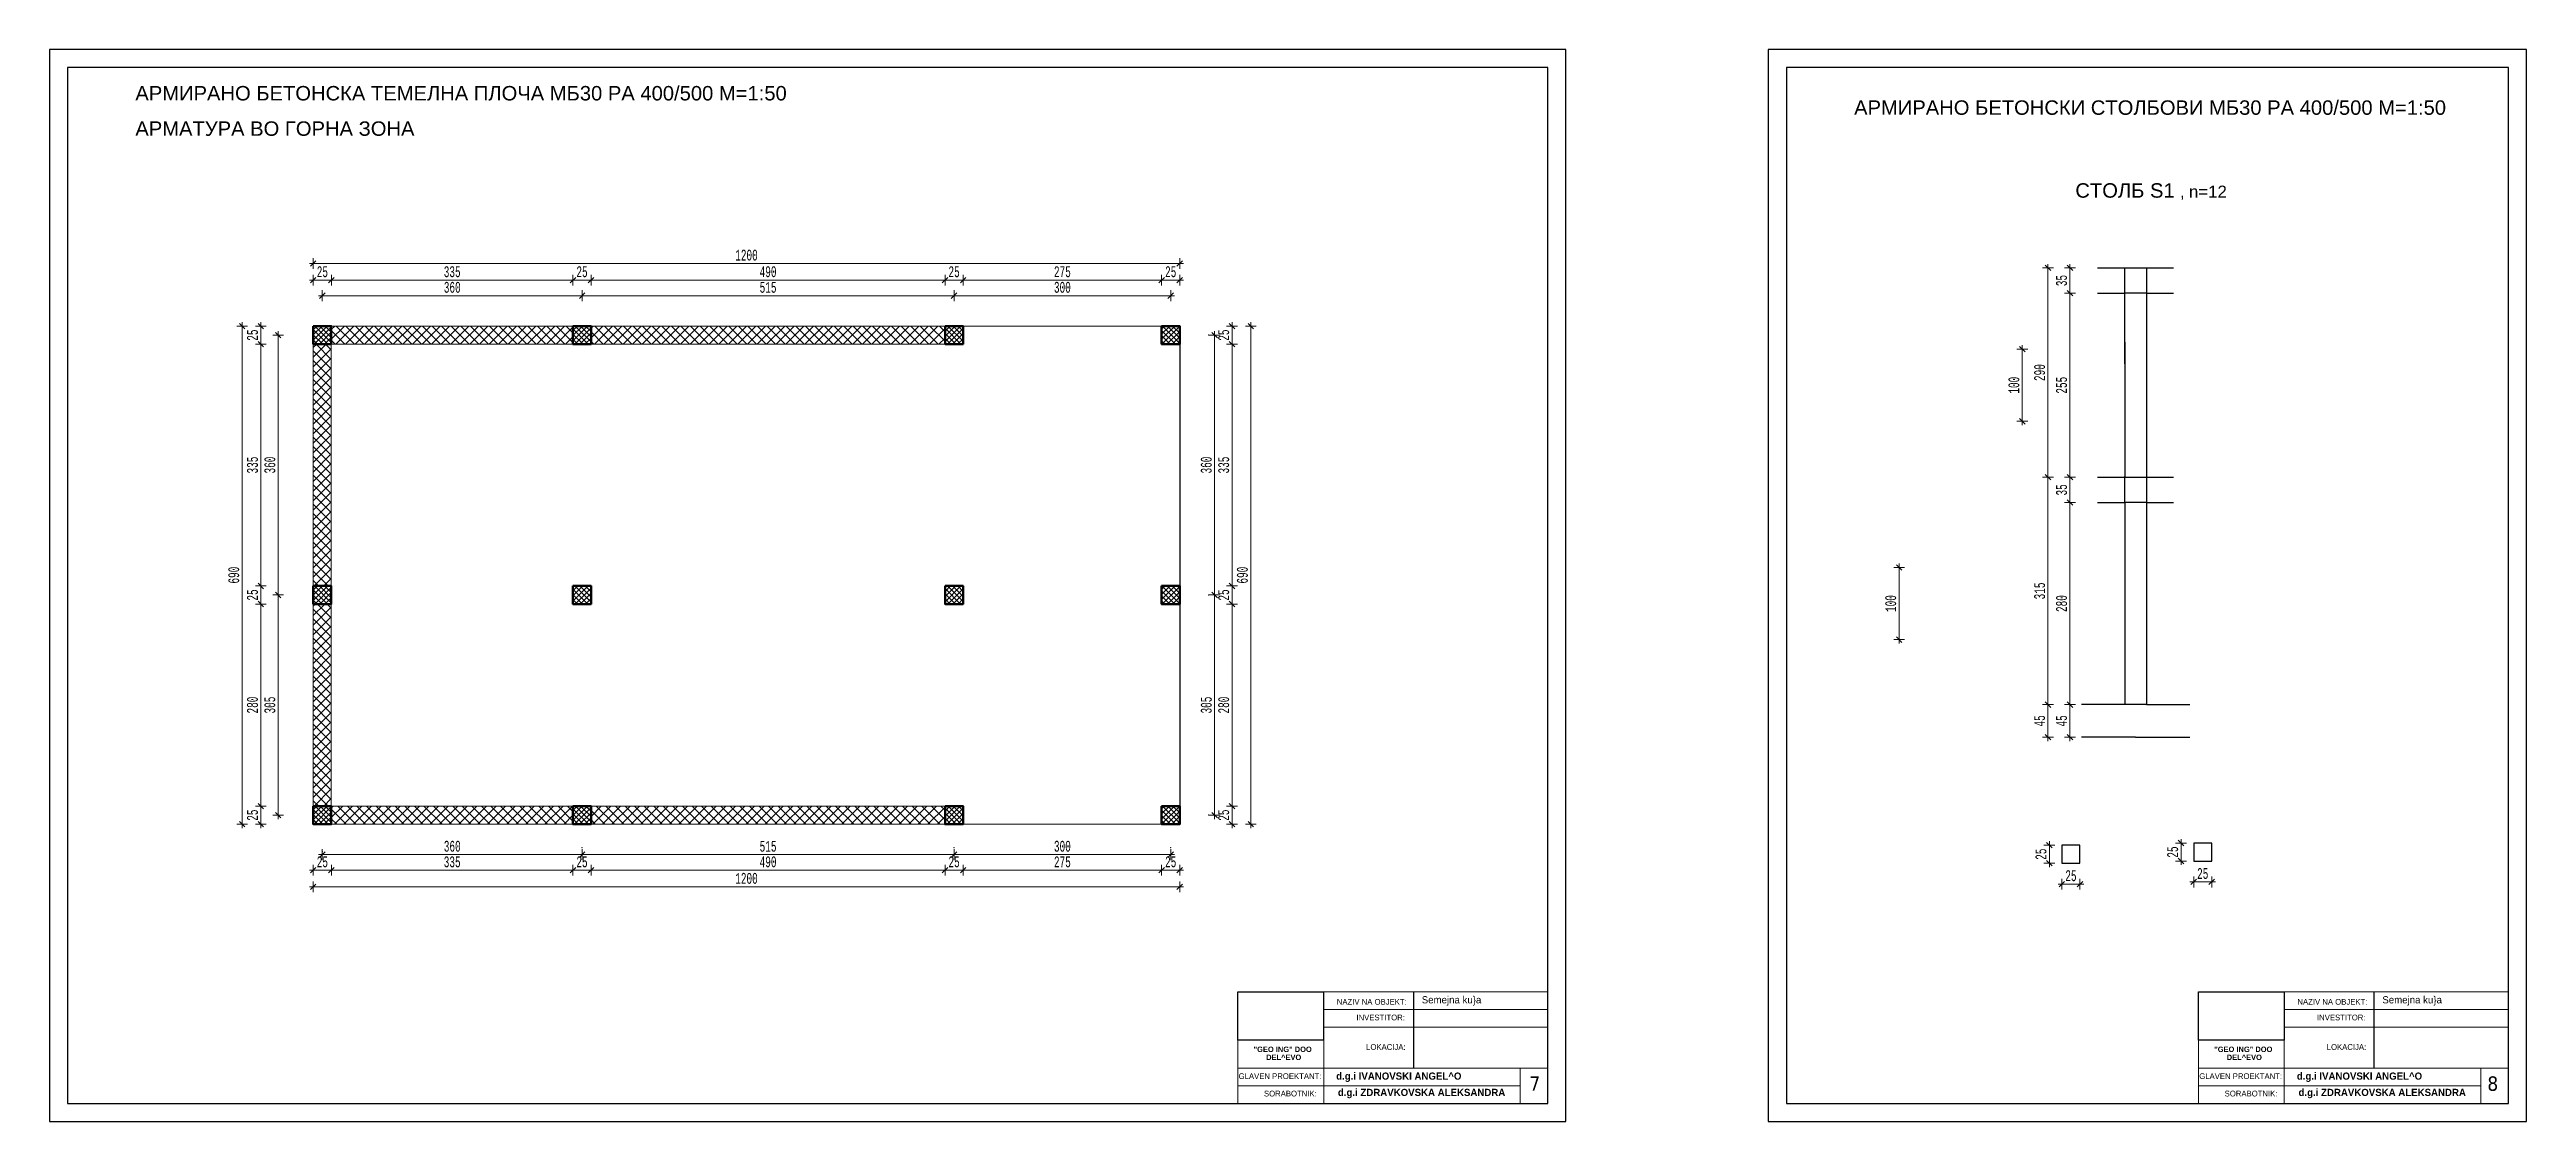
# Model space of a CAD drawing. Header units: inches. Extents: x -11900 to 13037, y 1089 to 2583.
# Drawn here: x -9212 to -5782, y 1098 to 2583 of the extents above; entities that cross this region are included whole.
import ezdxf

# ---------------------------------------------------------------- set-up
doc = ezdxf.new("R2010")
doc.units = ezdxf.units.IN
doc.header["$MEASUREMENT"] = 0
doc.linetypes.add('- Двойно прекъснати линии', pattern=[1093.611073, 529.166651, -211.666656, 141.111112, -211.666656])
for name, color, linetype in [('1 _ Плочи - Основни.Structural - Bearing', 7, 'Continuous'), ('6 _ - Конструктивни оси.Dimensioning', 7, 'Continuous'), ('A4_GR', 7, 'Continuous'), ('A4_OP', 7, 'Continuous'), ('PECAT', 7, 'Continuous'), ('Structural - Bearing', 7, 'Continuous'), ('text', 1, 'Continuous')]:
    doc.layers.add(name, color=color, linetype=linetype)
doc.layers.add('KOTI', color=150, linetype='Continuous', lineweight=9)
doc.layers.add('Pecat_Pen_No__1', color=7, linetype='Continuous', lineweight=13)
doc.layers.add('New_Structural - Bearing_Pen_No__8', color=7, linetype='Continuous', lineweight=35, true_color=0xa80f02)
doc.styles.add('GENERATED_STYLE_5', font='arialbd.ttf')
doc.styles.add('koti', font='monotxt.shx', dxfattribs={"width": 0.6, "height": 15})
doc.styles.add('MACCSWISS', font='', dxfattribs={"height": 25})
doc.styles.add('MAKTIMS', font='', dxfattribs={"height": 20})
doc.styles.get("Standard").update_dxf_attribs({"font": 'arial.ttf'})
doc.styles.get('MACCSWISS').set_extended_font_data('MAC C Swiss')
doc.styles.get('MAKTIMS').set_extended_font_data('MAC C Times')
doc.dimstyles.new('100', dxfattribs={"dimtxt": 15, "dimasz": 0.1, "dimexe": 0.18, "dimexo": 0.0625, "dimgap": 4, "dimtad": 1, "dimdec": 0, "dimzin": 12, "dimdsep": 46, "dimtxsty": 'koti', "dimblk": 'A$C321216CB', "dimcen": 0.09, "dimse1": 1, "dimse2": 1, "dimclrd": 256, "dimclrt": 256, "dimadec": 3, "dimazin": 0, "dimtfac": 1, "dimtdec": 0, "dimtix": 1, "dimtmove": 2, "dimatfit": 3, "dimldrblk": 'A$C321216CB', "dimfxl": 0.18, "dimtolj": 1, "dimtzin": 0, "dimlwd": -1, "dimarcsym": 0})
picture_1 = doc.add_image_def('image1.jpg', size_in_pixel=(1216, 687))
pattern_1 = [(45, (1598.223, 2180.777), (-6.629126, 6.629126), []), (135, (1598.223, 2180.777), (-6.629126, -6.629126), [])]

msp = doc.modelspace()

# ---------------------------------------------------------------- texts
at = {"layer": 'PECAT', "ltscale": 0.1, "char_height": 20, "width": 45.6, "attachment_point": 1}
for s, insert in [('{\\fTahoma|b0|i0|c0|p34;\\C0;7}', (-7162.7, 1160.2)), ('{\\fTahoma|b0|i0|c0|p34;\\C0;8}', (-5836, 1160.2))]:
    msp.add_mtext(s, dxfattribs=dict(at, insert=insert))
at = {"layer": 'Pecat_Pen_No__1', "linetype": 'Continuous', "style": 'GENERATED_STYLE_5'}
for s, insert, char_height, attachment_point in [('{\\fMAC C Swiss|b0|i0|c0|p34;Semejna ku\\}a}', (-7311.8, 1271.3), 10, 1), ('{\\fMAC C Swiss|b0|i0|c0|p34;Semejna ku\\}a}', (-5981.4, 1271.3), 10, 1), ('{\\fMAC C Swiss|b0|i0|c0|p34;NAZIV NA OBJEKT:}', (-7381, 1267.5), 8, 2), ('{\\fMAC C Swiss|b0|i0|c0|p34;NAZIV NA OBJEKT:}', (-6050.6, 1267.5), 8, 2), ('{\\fMAC C Swiss|b0|i0|c0|p34;LOKACIJA:}', (-7361.5, 1204.9), 8, 2), ('{\\fMAC C Swiss|b0|i0|c0|p34;LOKACIJA:}', (-6031.1, 1204.9), 8, 2)]:
    msp.add_mtext(s, dxfattribs=dict(at, insert=insert, char_height=char_height, attachment_point=attachment_point))
for s, insert, char_height, width, attachment_point in [('{\\fMAC C Swiss|b0|i0|c0|p34;INVESTITOR:}', (-7368.7, 1245.8), 8, 94.063, 2), ('{\\fMAC C Swiss|b0|i0|c0|p34;INVESTITOR:}', (-6038.3, 1245.8), 8, 94.063, 2), ('{\\fMAC C Swiss|b0|i0|c0|p34;GLAVEN PROEKTANT:}', (-7565.4, 1164.5), 8, 224.137, 1), ('{\\fMAC C Swiss|b0|i0|c0|p34;SORABOTNIK:}', (-7530.3, 1140.4), 8, 224.137, 1), ('{\\fMAC C Swiss|b1|i0|c0|p34;d.g.i IVANOVSKI ANGEL^ O }', (-7430.3, 1165.6), 10, 328.61, 1), ('\\pi-30,l40,t40;{\\fMAC C Swiss|b1|i0|c0|p34;d.g.i ZDRAVKOVSKA ALEKSANDRA   }', (-7437.9, 1143), 10, 328.61, 1), ('{\\fMAC C Swiss|b0|i0|c0|p34;GLAVEN PROEKTANT:}', (-6235, 1164.5), 8, 224.137, 1), ('{\\fMAC C Swiss|b0|i0|c0|p34;SORABOTNIK:}', (-6199.8, 1140.4), 8, 224.137, 1), ('{\\fMAC C Swiss|b1|i0|c0|p34;d.g.i IVANOVSKI ANGEL^ O }', (-6099.8, 1165.6), 10, 328.61, 1), ('\\pi-30,l40,t40;{\\fMAC C Swiss|b1|i0|c0|p34;d.g.i ZDRAVKOVSKA ALEKSANDRA   }', (-6107.5, 1143), 10, 328.61, 1)]:
    msp.add_mtext(s, dxfattribs=dict(at, insert=insert, char_height=char_height, width=width, attachment_point=attachment_point))
at = {"layer": 'Pecat_Pen_No__1', "linetype": 'Continuous', "char_height": 7.5, "attachment_point": 5, "line_spacing_factor": 0.887159, "style": 'GENERATED_STYLE_5'}
for insert in [(-7504.4, 1192.1), (-6174, 1192.1)]:
    msp.add_mtext('\\A1;{\\fMAC C Swiss|b1|i0|c0|p34;"GEO ING" DOO\\P DEL^ EVO}', dxfattribs=dict(at, insert=insert))
at = {"layer": 'text', "char_height": 20, "attachment_point": 1}
for s, insert, width, style in [('\\A1;{\\fArial|b0|i0|c204|p34;АРМИРАНО БЕТОНСК\\fArial|b0|i0|c0|p34;A\\fArial|b0|i0|c204|p34; ТЕМЕЛНА ПЛОЧА МБ30 РА 400/500 \\fArial|b0|i0|c0|p34;M=1:50}', (-9093.4, 2532.2), 972.704, 'MAKTIMS'), ('\\A1;{\\fArial|b0|i0|c204|p34;АРМИРАНО БЕТОНСКИ СТОЛБОВИ МБ30 РА 400/500 \\fArial|b0|i0|c0|p34;M=1:50}', (-6713, 2512.3), 972.704, 'MAKTIMS'), ('\\A1;{\\fArial|b0|i0|c204|p34;АРМАТУРА ВО ГОРНА ЗОНА}', (-9093.4, 2483.2), 972.704, 'MAKTIMS'), ('{\\fArial|b0|i0|c204|p34;СТОЛБ \\fArial|b0|i0|c0|p34;S1} {\\H0.83333x;, \\fArial|b0|i0|c238|p34;n=\\fArial|b0|i0|c0|p34;12}', (-6406.6, 2397.5), 786.338, 'MACCSWISS')]:
    msp.add_mtext(s, dxfattribs=dict(at, insert=insert, width=width, style=style))

# ---------------------------------------------------------------- blocks, each defined once
blk = doc.blocks.new('A$C321216CB')
for p, q in [((-54, 0), (54, 0)), ((-38, -38), (38, 38)), ((0, -75), (0, 75))]:
    blk.add_line(p, q)
blk = doc.blocks.new('*D162')
at = {"layer": 'Defpoints', "color": 0, "transparency": 16777216}
for p in [(-6444.5, 1990.2), (-6375.7, 1990.2), (-6338.2, 1675.2)]:
    blk.add_point(p, dxfattribs=at)
at = {"layer": 'KOTI', "transparency": 16777216}
blk.add_line((-6444.5, 1675.3), (-6444.5, 1990.1), dxfattribs=at)
at = {"layer": 'KOTI', "transparency": 16777216, "xscale": 0.1, "yscale": 0.1, "zscale": 0.1}
for p, rotation in [((-6444.5, 1990.2), 90), ((-6444.5, 1675.2), 270)]:
    blk.add_blockref('A$C321216CB', p, dxfattribs=dict(at, rotation=rotation))
at = {"layer": 'KOTI', "transparency": 16777216, "insert": (-6456, 1832.7), "char_height": 15, "attachment_point": 5, "rotation": 90, "style": 'koti'}
blk.add_mtext('\\A1;315', dxfattribs=at)
blk = doc.blocks.new('*D163')
at = {"layer": 'Defpoints', "color": 0, "transparency": 16777216}
for p in [(-6444.5, 2280.2), (-6375.7, 2280.2), (-6375.7, 1990.2)]:
    blk.add_point(p, dxfattribs=at)
at = {"layer": 'KOTI', "transparency": 16777216}
blk.add_line((-6444.5, 1990.3), (-6444.5, 2280.1), dxfattribs=at)
at = {"layer": 'KOTI', "transparency": 16777216, "xscale": 0.1, "yscale": 0.1, "zscale": 0.1}
for p, rotation in [((-6444.5, 2280.2), 90), ((-6444.5, 1990.2), 270)]:
    blk.add_blockref('A$C321216CB', p, dxfattribs=dict(at, rotation=rotation))
at = {"layer": 'KOTI', "transparency": 16777216, "insert": (-6456, 2135.2), "char_height": 15, "attachment_point": 5, "rotation": 90, "style": 'koti'}
blk.add_mtext('\\A1;290', dxfattribs=at)
blk = doc.blocks.new('*D164')
at = {"layer": 'Defpoints', "color": 0, "transparency": 16777216}
for p in [(-6398.2, 1675.2), (-6444.5, 1630.2), (-6398.2, 1630.2)]:
    blk.add_point(p, dxfattribs=at)
at = {"layer": 'KOTI', "transparency": 16777216}
blk.add_line((-6444.5, 1675.1), (-6444.5, 1630.3), dxfattribs=at)
at = {"layer": 'KOTI', "transparency": 16777216, "xscale": 0.1, "yscale": 0.1, "zscale": 0.1}
for p, rotation in [((-6444.5, 1675.2), 90), ((-6444.5, 1630.2), 270)]:
    blk.add_blockref('A$C321216CB', p, dxfattribs=dict(at, rotation=rotation))
at = {"layer": 'KOTI', "transparency": 16777216, "insert": (-6456, 1652.7), "char_height": 15, "attachment_point": 5, "rotation": 90, "style": 'koti'}
blk.add_mtext('\\A1;45', dxfattribs=at)
blk = doc.blocks.new('*D165')
at = {"layer": 'Defpoints', "color": 0, "transparency": 16777216}
for p in [(-6414.1, 1675.2), (-6398.2, 1675.2), (-6398.2, 1630.2)]:
    blk.add_point(p, dxfattribs=at)
at = {"layer": 'KOTI', "transparency": 16777216}
blk.add_line((-6414.1, 1630.3), (-6414.1, 1675.1), dxfattribs=at)
at = {"layer": 'KOTI', "transparency": 16777216, "xscale": 0.1, "yscale": 0.1, "zscale": 0.1}
for p, rotation in [((-6414.1, 1675.2), 90), ((-6414.1, 1630.2), 270)]:
    blk.add_blockref('A$C321216CB', p, dxfattribs=dict(at, rotation=rotation))
at = {"layer": 'KOTI', "transparency": 16777216, "insert": (-6425.6, 1652.7), "char_height": 15, "attachment_point": 5, "rotation": 90, "style": 'koti'}
blk.add_mtext('\\A1;45', dxfattribs=at)
blk = doc.blocks.new('*D174')
at = {"layer": 'Defpoints', "color": 0, "transparency": 16777216}
for p in [(-6414.1, 1955.2), (-6338.2, 1955.2), (-6338.2, 1675.2)]:
    blk.add_point(p, dxfattribs=at)
at = {"layer": 'KOTI', "transparency": 16777216}
blk.add_line((-6414.1, 1675.3), (-6414.1, 1955.1), dxfattribs=at)
at = {"layer": 'KOTI', "transparency": 16777216, "xscale": 0.1, "yscale": 0.1, "zscale": 0.1}
for p, rotation in [((-6414.1, 1955.2), 90), ((-6414.1, 1675.2), 270)]:
    blk.add_blockref('A$C321216CB', p, dxfattribs=dict(at, rotation=rotation))
at = {"layer": 'KOTI', "transparency": 16777216, "insert": (-6425.6, 1815.2), "char_height": 15, "attachment_point": 5, "rotation": 90, "style": 'koti'}
blk.add_mtext('\\A1;280', dxfattribs=at)
blk = doc.blocks.new('*D175')
at = {"layer": 'Defpoints', "color": 0, "transparency": 16777216}
for p in [(-6414.1, 1990.2), (-6338.2, 1990.2), (-6338.2, 1955.2)]:
    blk.add_point(p, dxfattribs=at)
at = {"layer": 'KOTI', "transparency": 16777216}
blk.add_line((-6414.1, 1955.3), (-6414.1, 1990.1), dxfattribs=at)
at = {"layer": 'KOTI', "transparency": 16777216, "xscale": 0.1, "yscale": 0.1, "zscale": 0.1}
for p, rotation in [((-6414.1, 1990.2), 90), ((-6414.1, 1955.2), 270)]:
    blk.add_blockref('A$C321216CB', p, dxfattribs=dict(at, rotation=rotation))
at = {"layer": 'KOTI', "transparency": 16777216, "insert": (-6425.6, 1972.7), "char_height": 15, "attachment_point": 5, "rotation": 90, "style": 'koti'}
blk.add_mtext('\\A1;35', dxfattribs=at)
blk = doc.blocks.new('*D176')
at = {"layer": 'Defpoints', "color": 0, "transparency": 16777216}
for p in [(-6414.1, 2245.2), (-6338.2, 2245.2), (-6338.2, 1990.2)]:
    blk.add_point(p, dxfattribs=at)
at = {"layer": 'KOTI', "transparency": 16777216}
blk.add_line((-6414.1, 1990.3), (-6414.1, 2245.1), dxfattribs=at)
at = {"layer": 'KOTI', "transparency": 16777216, "xscale": 0.1, "yscale": 0.1, "zscale": 0.1}
for p, rotation in [((-6414.1, 2245.2), 90), ((-6414.1, 1990.2), 270)]:
    blk.add_blockref('A$C321216CB', p, dxfattribs=dict(at, rotation=rotation))
at = {"layer": 'KOTI', "transparency": 16777216, "insert": (-6425.6, 2117.7), "char_height": 15, "attachment_point": 5, "rotation": 90, "style": 'koti'}
blk.add_mtext('\\A1;255', dxfattribs=at)
blk = doc.blocks.new('*D177')
at = {"layer": 'Defpoints', "color": 0, "transparency": 16777216}
for p in [(-6414.1, 2280.2), (-6338.2, 2280.2), (-6338.2, 2245.2)]:
    blk.add_point(p, dxfattribs=at)
at = {"layer": 'KOTI', "transparency": 16777216}
blk.add_line((-6414.1, 2245.3), (-6414.1, 2280.1), dxfattribs=at)
at = {"layer": 'KOTI', "transparency": 16777216, "xscale": 0.1, "yscale": 0.1, "zscale": 0.1}
for p, rotation in [((-6414.1, 2280.2), 90), ((-6414.1, 2245.2), 270)]:
    blk.add_blockref('A$C321216CB', p, dxfattribs=dict(at, rotation=rotation))
at = {"layer": 'KOTI', "transparency": 16777216, "insert": (-6425.6, 2262.7), "char_height": 15, "attachment_point": 5, "rotation": 90, "style": 'koti'}
blk.add_mtext('\\A1;35', dxfattribs=at)
blk = doc.blocks.new('*D166')
at = {"layer": 'Defpoints', "color": 0, "transparency": 16777216}
for p in [(-6425.2, 1455.5), (-6400.2, 1455.5), (-6400.2, 1426.6)]:
    blk.add_point(p, dxfattribs=at)
at = {"layer": 'KOTI', "transparency": 16777216}
blk.add_line((-6425.1, 1426.6), (-6400.3, 1426.6), dxfattribs=at)
at = {"layer": 'KOTI', "transparency": 16777216, "xscale": 0.1, "yscale": 0.1, "zscale": 0.1, "rotation": 180}
blk.add_blockref('A$C321216CB', (-6425.2, 1426.6), dxfattribs=at)
at = {"layer": 'KOTI', "transparency": 16777216, "xscale": 0.1, "yscale": 0.1, "zscale": 0.1}
blk.add_blockref('A$C321216CB', (-6400.2, 1426.6), dxfattribs=at)
at = {"layer": 'KOTI', "transparency": 16777216, "insert": (-6412.7, 1438.1), "char_height": 15, "attachment_point": 5, "style": 'koti'}
blk.add_mtext('\\A1;25', dxfattribs=at)
blk = doc.blocks.new('*D167')
at = {"layer": 'Defpoints', "color": 0, "transparency": 16777216}
for p in [(-6442.6, 1480.5), (-6425.2, 1480.5), (-6425.2, 1455.5)]:
    blk.add_point(p, dxfattribs=at)
at = {"layer": 'KOTI', "transparency": 16777216}
blk.add_line((-6442.6, 1455.6), (-6442.6, 1480.4), dxfattribs=at)
at = {"layer": 'KOTI', "transparency": 16777216, "xscale": 0.1, "yscale": 0.1, "zscale": 0.1}
for p, rotation in [((-6442.6, 1480.5), 90), ((-6442.6, 1455.5), 270)]:
    blk.add_blockref('A$C321216CB', p, dxfattribs=dict(at, rotation=rotation))
at = {"layer": 'KOTI', "transparency": 16777216, "insert": (-6454.1, 1468), "char_height": 15, "attachment_point": 5, "rotation": 90, "style": 'koti'}
blk.add_mtext('\\A1;25', dxfattribs=at)
blk = doc.blocks.new('*D168')
at = {"layer": 'Defpoints', "color": 0, "transparency": 16777216}
for p in [(-6530.6, 2167.7), (-6480.1, 2167.7), (-6507.6, 2067.7)]:
    blk.add_point(p, dxfattribs=at)
at = {"layer": 'KOTI', "transparency": 16777216}
blk.add_line((-6480.1, 2067.8), (-6480.1, 2167.6), dxfattribs=at)
at = {"layer": 'KOTI', "transparency": 16777216, "xscale": 0.1, "yscale": 0.1, "zscale": 0.1}
for p, rotation in [((-6480.1, 2167.7), 90), ((-6480.1, 2067.7), 270)]:
    blk.add_blockref('A$C321216CB', p, dxfattribs=dict(at, rotation=rotation))
at = {"layer": 'KOTI', "transparency": 16777216, "insert": (-6491.6, 2117.7), "char_height": 15, "attachment_point": 5, "rotation": 90, "style": 'koti'}
blk.add_mtext('\\A1;100', dxfattribs=at)
blk = doc.blocks.new('*D169')
at = {"layer": 'Defpoints', "color": 0, "transparency": 16777216}
for p in [(-6650.7, 1865.2), (-6619.9, 1865.2), (-6588.1, 1765.2)]:
    blk.add_point(p, dxfattribs=at)
at = {"layer": 'KOTI', "transparency": 16777216}
blk.add_line((-6650.7, 1765.3), (-6650.7, 1865.1), dxfattribs=at)
at = {"layer": 'KOTI', "transparency": 16777216, "xscale": 0.1, "yscale": 0.1, "zscale": 0.1}
for p, rotation in [((-6650.7, 1865.2), 90), ((-6650.7, 1765.2), 270)]:
    blk.add_blockref('A$C321216CB', p, dxfattribs=dict(at, rotation=rotation))
at = {"layer": 'KOTI', "transparency": 16777216, "insert": (-6662.2, 1815.2), "char_height": 15, "attachment_point": 5, "rotation": 90, "style": 'koti'}
blk.add_mtext('\\A1;100', dxfattribs=at)
blk = doc.blocks.new('*D170')
at = {"layer": 'Defpoints', "color": 0, "transparency": 16777216}
for p in [(-6242.7, 1458.5), (-6217.7, 1458.5), (-6217.7, 1429.6)]:
    blk.add_point(p, dxfattribs=at)
at = {"layer": 'KOTI', "transparency": 16777216}
blk.add_line((-6242.6, 1429.6), (-6217.8, 1429.6), dxfattribs=at)
at = {"layer": 'KOTI', "transparency": 16777216, "xscale": 0.1, "yscale": 0.1, "zscale": 0.1, "rotation": 180}
blk.add_blockref('A$C321216CB', (-6242.7, 1429.6), dxfattribs=at)
at = {"layer": 'KOTI', "transparency": 16777216, "xscale": 0.1, "yscale": 0.1, "zscale": 0.1}
blk.add_blockref('A$C321216CB', (-6217.7, 1429.6), dxfattribs=at)
at = {"layer": 'KOTI', "transparency": 16777216, "insert": (-6230.2, 1441.1), "char_height": 15, "attachment_point": 5, "style": 'koti'}
blk.add_mtext('\\A1;25', dxfattribs=at)
blk = doc.blocks.new('*D171')
at = {"layer": 'Defpoints', "color": 0, "transparency": 16777216}
for p in [(-6260.2, 1483.5), (-6242.7, 1483.5), (-6242.7, 1458.5)]:
    blk.add_point(p, dxfattribs=at)
at = {"layer": 'KOTI', "transparency": 16777216}
blk.add_line((-6260.2, 1458.6), (-6260.2, 1483.4), dxfattribs=at)
at = {"layer": 'KOTI', "transparency": 16777216, "xscale": 0.1, "yscale": 0.1, "zscale": 0.1}
for p, rotation in [((-6260.2, 1483.5), 90), ((-6260.2, 1458.5), 270)]:
    blk.add_blockref('A$C321216CB', p, dxfattribs=dict(at, rotation=rotation))
at = {"layer": 'KOTI', "transparency": 16777216, "insert": (-6271.7, 1471), "char_height": 15, "attachment_point": 5, "rotation": 90, "style": 'koti'}
blk.add_mtext('\\A1;25', dxfattribs=at)
blk = doc.blocks.new('*D550')
at = {"layer": 'Defpoints', "color": 0, "transparency": 16777216}
for p in [(-8919.6, 2187.1), (-8919.6, 1827.1), (-8895.5, 1827.1)]:
    blk.add_point(p, dxfattribs=at)
at = {"layer": 'KOTI', "transparency": 16777216}
blk.add_line((-8895.5, 2187), (-8895.5, 1827.2), dxfattribs=at)
at = {"layer": 'KOTI', "transparency": 16777216, "xscale": 0.1, "yscale": 0.1, "zscale": 0.1}
for p, rotation in [((-8895.5, 2187.1), 90), ((-8895.5, 1827.1), 270)]:
    blk.add_blockref('A$C321216CB', p, dxfattribs=dict(at, rotation=rotation))
at = {"layer": 'KOTI', "transparency": 16777216, "insert": (-8907, 2007.1), "char_height": 15, "attachment_point": 5, "rotation": 90, "style": 'koti'}
blk.add_mtext('\\A1;360', dxfattribs=at)
blk = doc.blocks.new('*D551')
at = {"layer": 'Defpoints', "color": 0, "transparency": 16777216}
for p in [(-8847, 2174.6), (-8919.6, 1839.6), (-8847, 1839.6)]:
    blk.add_point(p, dxfattribs=at)
at = {"layer": 'KOTI', "transparency": 16777216}
blk.add_line((-8919.6, 2174.5), (-8919.6, 1839.7), dxfattribs=at)
at = {"layer": 'KOTI', "transparency": 16777216, "xscale": 0.1, "yscale": 0.1, "zscale": 0.1}
for p, rotation in [((-8919.6, 2174.6), 90), ((-8919.6, 1839.6), 270)]:
    blk.add_blockref('A$C321216CB', p, dxfattribs=dict(at, rotation=rotation))
at = {"layer": 'KOTI', "transparency": 16777216, "insert": (-8931.1, 2007.1), "char_height": 15, "attachment_point": 5, "rotation": 90, "style": 'koti'}
blk.add_mtext('\\A1;335', dxfattribs=at)
blk = doc.blocks.new('*D552')
at = {"layer": 'Defpoints', "color": 0, "transparency": 16777216}
for p in [(-8847, 1839.6), (-8919.6, 1814.6), (-8847, 1814.6)]:
    blk.add_point(p, dxfattribs=at)
at = {"layer": 'KOTI', "transparency": 16777216}
blk.add_line((-8919.6, 1839.5), (-8919.6, 1814.7), dxfattribs=at)
at = {"layer": 'KOTI', "transparency": 16777216, "xscale": 0.1, "yscale": 0.1, "zscale": 0.1}
for p, rotation in [((-8919.6, 1839.6), 90), ((-8919.6, 1814.6), 270)]:
    blk.add_blockref('A$C321216CB', p, dxfattribs=dict(at, rotation=rotation))
at = {"layer": 'KOTI', "transparency": 16777216, "insert": (-8931.1, 1827.1), "char_height": 15, "attachment_point": 5, "rotation": 90, "style": 'koti'}
blk.add_mtext('\\A1;25', dxfattribs=at)
blk = doc.blocks.new('*D553')
at = {"layer": 'Defpoints', "color": 0, "transparency": 16777216}
for p in [(-8847, 1814.6), (-8919.6, 1534.6), (-8847, 1534.6)]:
    blk.add_point(p, dxfattribs=at)
at = {"layer": 'KOTI', "transparency": 16777216}
blk.add_line((-8919.6, 1814.5), (-8919.6, 1534.7), dxfattribs=at)
at = {"layer": 'KOTI', "transparency": 16777216, "xscale": 0.1, "yscale": 0.1, "zscale": 0.1}
for p, rotation in [((-8919.6, 1814.6), 90), ((-8919.6, 1534.6), 270)]:
    blk.add_blockref('A$C321216CB', p, dxfattribs=dict(at, rotation=rotation))
at = {"layer": 'KOTI', "transparency": 16777216, "insert": (-8931.1, 1674.6), "char_height": 15, "attachment_point": 5, "rotation": 90, "style": 'koti'}
blk.add_mtext('\\A1;280', dxfattribs=at)
blk = doc.blocks.new('*D554')
at = {"layer": 'Defpoints', "color": 0, "transparency": 16777216}
for p in [(-8919.6, 1509.6), (-8847, 1534.6), (-8847, 1509.6)]:
    blk.add_point(p, dxfattribs=at)
at = {"layer": 'KOTI', "transparency": 16777216}
blk.add_line((-8919.6, 1534.5), (-8919.6, 1509.7), dxfattribs=at)
at = {"layer": 'KOTI', "transparency": 16777216, "xscale": 0.1, "yscale": 0.1, "zscale": 0.1}
for p, rotation in [((-8919.6, 1534.6), 90), ((-8919.6, 1509.6), 270)]:
    blk.add_blockref('A$C321216CB', p, dxfattribs=dict(at, rotation=rotation))
at = {"layer": 'KOTI', "transparency": 16777216, "insert": (-8931.1, 1522.1), "char_height": 15, "attachment_point": 5, "rotation": 90, "style": 'koti'}
blk.add_mtext('\\A1;25', dxfattribs=at)
blk = doc.blocks.new('*D555')
at = {"layer": 'Defpoints', "color": 0, "transparency": 16777216}
for p in [(-8847, 2199.6), (-8945.5, 1509.6), (-8847, 1509.6)]:
    blk.add_point(p, dxfattribs=at)
at = {"layer": 'KOTI', "transparency": 16777216}
blk.add_line((-8945.5, 2199.5), (-8945.5, 1509.7), dxfattribs=at)
at = {"layer": 'KOTI', "transparency": 16777216, "xscale": 0.1, "yscale": 0.1, "zscale": 0.1}
for p, rotation in [((-8945.5, 2199.6), 90), ((-8945.5, 1509.6), 270)]:
    blk.add_blockref('A$C321216CB', p, dxfattribs=dict(at, rotation=rotation))
at = {"layer": 'KOTI', "transparency": 16777216, "insert": (-8957, 1854.6), "char_height": 15, "attachment_point": 5, "rotation": 90, "style": 'koti'}
blk.add_mtext('\\A1;690', dxfattribs=at)
blk = doc.blocks.new('*D556')
at = {"layer": 'Defpoints', "color": 0, "transparency": 16777216}
for p in [(-8474.6, 2241.7), (-8834.5, 2219.6), (-8474.6, 2219.6)]:
    blk.add_point(p, dxfattribs=at)
at = {"layer": 'KOTI', "transparency": 16777216}
blk.add_line((-8834.4, 2241.7), (-8474.7, 2241.7), dxfattribs=at)
at = {"layer": 'KOTI', "transparency": 16777216, "xscale": 0.1, "yscale": 0.1, "zscale": 0.1, "rotation": 180}
blk.add_blockref('A$C321216CB', (-8834.5, 2241.7), dxfattribs=at)
at = {"layer": 'KOTI', "transparency": 16777216, "xscale": 0.1, "yscale": 0.1, "zscale": 0.1}
blk.add_blockref('A$C321216CB', (-8474.6, 2241.7), dxfattribs=at)
at = {"layer": 'KOTI', "transparency": 16777216, "insert": (-8654.5, 2253.2), "char_height": 15, "attachment_point": 5, "style": 'koti'}
blk.add_mtext('\\A1;360', dxfattribs=at)
blk = doc.blocks.new('*D557')
at = {"layer": 'Defpoints', "color": 0, "transparency": 16777216}
for p in [(-7959.6, 2241.7), (-8474.6, 2219.6), (-7959.6, 2219.6)]:
    blk.add_point(p, dxfattribs=at)
at = {"layer": 'KOTI', "transparency": 16777216}
blk.add_line((-8474.5, 2241.7), (-7959.7, 2241.7), dxfattribs=at)
at = {"layer": 'KOTI', "transparency": 16777216, "xscale": 0.1, "yscale": 0.1, "zscale": 0.1, "rotation": 180}
blk.add_blockref('A$C321216CB', (-8474.6, 2241.7), dxfattribs=at)
at = {"layer": 'KOTI', "transparency": 16777216, "xscale": 0.1, "yscale": 0.1, "zscale": 0.1}
blk.add_blockref('A$C321216CB', (-7959.6, 2241.7), dxfattribs=at)
at = {"layer": 'KOTI', "transparency": 16777216, "insert": (-8217.1, 2253.2), "char_height": 15, "attachment_point": 5, "style": 'koti'}
blk.add_mtext('\\A1;515', dxfattribs=at)
blk = doc.blocks.new('*D558')
at = {"layer": 'Defpoints', "color": 0, "transparency": 16777216}
for p in [(-8821.9, 2263.3), (-8847, 2199.6), (-8821.9, 2199.6)]:
    blk.add_point(p, dxfattribs=at)
at = {"layer": 'KOTI', "transparency": 16777216}
blk.add_line((-8846.9, 2263.3), (-8822, 2263.3), dxfattribs=at)
at = {"layer": 'KOTI', "transparency": 16777216, "xscale": 0.1, "yscale": 0.1, "zscale": 0.1, "rotation": 180}
blk.add_blockref('A$C321216CB', (-8847, 2263.3), dxfattribs=at)
at = {"layer": 'KOTI', "transparency": 16777216, "xscale": 0.1, "yscale": 0.1, "zscale": 0.1}
blk.add_blockref('A$C321216CB', (-8821.9, 2263.3), dxfattribs=at)
at = {"layer": 'KOTI', "transparency": 16777216, "insert": (-8834.4, 2274.8), "char_height": 15, "attachment_point": 5, "style": 'koti'}
blk.add_mtext('\\A1;25', dxfattribs=at)
blk = doc.blocks.new('*D559')
at = {"layer": 'Defpoints', "color": 0, "transparency": 16777216}
for p in [(-8487.3, 2263.3), (-8821.9, 2199.6), (-8487.3, 2199.6)]:
    blk.add_point(p, dxfattribs=at)
at = {"layer": 'KOTI', "transparency": 16777216}
blk.add_line((-8821.8, 2263.3), (-8487.4, 2263.3), dxfattribs=at)
at = {"layer": 'KOTI', "transparency": 16777216, "xscale": 0.1, "yscale": 0.1, "zscale": 0.1, "rotation": 180}
blk.add_blockref('A$C321216CB', (-8821.9, 2263.3), dxfattribs=at)
at = {"layer": 'KOTI', "transparency": 16777216, "xscale": 0.1, "yscale": 0.1, "zscale": 0.1}
blk.add_blockref('A$C321216CB', (-8487.3, 2263.3), dxfattribs=at)
at = {"layer": 'KOTI', "transparency": 16777216, "insert": (-8654.6, 2274.8), "char_height": 15, "attachment_point": 5, "style": 'koti'}
blk.add_mtext('\\A1;335', dxfattribs=at)
blk = doc.blocks.new('*D560')
at = {"layer": 'Defpoints', "color": 0, "transparency": 16777216}
for p in [(-8462.3, 2263.3), (-8487.3, 2199.6), (-8462.3, 2199.6)]:
    blk.add_point(p, dxfattribs=at)
at = {"layer": 'KOTI', "transparency": 16777216}
blk.add_line((-8487.2, 2263.3), (-8462.4, 2263.3), dxfattribs=at)
at = {"layer": 'KOTI', "transparency": 16777216, "xscale": 0.1, "yscale": 0.1, "zscale": 0.1, "rotation": 180}
blk.add_blockref('A$C321216CB', (-8487.3, 2263.3), dxfattribs=at)
at = {"layer": 'KOTI', "transparency": 16777216, "xscale": 0.1, "yscale": 0.1, "zscale": 0.1}
blk.add_blockref('A$C321216CB', (-8462.3, 2263.3), dxfattribs=at)
at = {"layer": 'KOTI', "transparency": 16777216, "insert": (-8474.8, 2274.8), "char_height": 15, "attachment_point": 5, "style": 'koti'}
blk.add_mtext('\\A1;25', dxfattribs=at)
blk = doc.blocks.new('*D561')
at = {"layer": 'Defpoints', "color": 0, "transparency": 16777216}
for p in [(-7972, 2263.3), (-8462.3, 2199.6), (-7972, 2199.6)]:
    blk.add_point(p, dxfattribs=at)
at = {"layer": 'KOTI', "transparency": 16777216}
blk.add_line((-8462.2, 2263.3), (-7972.1, 2263.3), dxfattribs=at)
at = {"layer": 'KOTI', "transparency": 16777216, "xscale": 0.1, "yscale": 0.1, "zscale": 0.1, "rotation": 180}
blk.add_blockref('A$C321216CB', (-8462.3, 2263.3), dxfattribs=at)
at = {"layer": 'KOTI', "transparency": 16777216, "xscale": 0.1, "yscale": 0.1, "zscale": 0.1}
blk.add_blockref('A$C321216CB', (-7972, 2263.3), dxfattribs=at)
at = {"layer": 'KOTI', "transparency": 16777216, "insert": (-8217.1, 2274.8), "char_height": 15, "attachment_point": 5, "style": 'koti'}
blk.add_mtext('\\A1;490', dxfattribs=at)
blk = doc.blocks.new('*D562')
at = {"layer": 'Defpoints', "color": 0, "transparency": 16777216}
for p in [(-7947, 2263.3), (-7972, 2199.6), (-7947, 2199.6)]:
    blk.add_point(p, dxfattribs=at)
at = {"layer": 'KOTI', "transparency": 16777216}
blk.add_line((-7971.9, 2263.3), (-7947.1, 2263.3), dxfattribs=at)
at = {"layer": 'KOTI', "transparency": 16777216, "xscale": 0.1, "yscale": 0.1, "zscale": 0.1, "rotation": 180}
blk.add_blockref('A$C321216CB', (-7972, 2263.3), dxfattribs=at)
at = {"layer": 'KOTI', "transparency": 16777216, "xscale": 0.1, "yscale": 0.1, "zscale": 0.1}
blk.add_blockref('A$C321216CB', (-7947, 2263.3), dxfattribs=at)
at = {"layer": 'KOTI', "transparency": 16777216, "insert": (-7959.5, 2274.8), "char_height": 15, "attachment_point": 5, "style": 'koti'}
blk.add_mtext('\\A1;25', dxfattribs=at)
blk = doc.blocks.new('*D563')
at = {"layer": 'Defpoints', "color": 0, "transparency": 16777216}
for p in [(-7659.5, 2241.7), (-7959.6, 2219.6), (-7659.5, 2199.6)]:
    blk.add_point(p, dxfattribs=at)
at = {"layer": 'KOTI', "transparency": 16777216}
blk.add_line((-7959.5, 2241.7), (-7659.6, 2241.7), dxfattribs=at)
at = {"layer": 'KOTI', "transparency": 16777216, "xscale": 0.1, "yscale": 0.1, "zscale": 0.1, "rotation": 180}
blk.add_blockref('A$C321216CB', (-7959.6, 2241.7), dxfattribs=at)
at = {"layer": 'KOTI', "transparency": 16777216, "xscale": 0.1, "yscale": 0.1, "zscale": 0.1}
blk.add_blockref('A$C321216CB', (-7659.5, 2241.7), dxfattribs=at)
at = {"layer": 'KOTI', "transparency": 16777216, "insert": (-7809.5, 2253.2), "char_height": 15, "attachment_point": 5, "style": 'koti'}
blk.add_mtext('\\A1;300', dxfattribs=at)
blk = doc.blocks.new('*D564')
at = {"layer": 'Defpoints', "color": 0, "transparency": 16777216}
for p in [(-7672, 2263.3), (-7947, 2199.6), (-7672, 2199.6)]:
    blk.add_point(p, dxfattribs=at)
at = {"layer": 'KOTI', "transparency": 16777216}
blk.add_line((-7946.9, 2263.3), (-7672.1, 2263.3), dxfattribs=at)
at = {"layer": 'KOTI', "transparency": 16777216, "xscale": 0.1, "yscale": 0.1, "zscale": 0.1, "rotation": 180}
blk.add_blockref('A$C321216CB', (-7947, 2263.3), dxfattribs=at)
at = {"layer": 'KOTI', "transparency": 16777216, "xscale": 0.1, "yscale": 0.1, "zscale": 0.1}
blk.add_blockref('A$C321216CB', (-7672, 2263.3), dxfattribs=at)
at = {"layer": 'KOTI', "transparency": 16777216, "insert": (-7809.5, 2274.8), "char_height": 15, "attachment_point": 5, "style": 'koti'}
blk.add_mtext('\\A1;275', dxfattribs=at)
blk = doc.blocks.new('*D565')
at = {"layer": 'Defpoints', "color": 0, "transparency": 16777216}
for p in [(-7647, 2263.3), (-7672, 2199.6), (-7647, 2199.6)]:
    blk.add_point(p, dxfattribs=at)
at = {"layer": 'KOTI', "transparency": 16777216}
blk.add_line((-7671.9, 2263.3), (-7647.1, 2263.3), dxfattribs=at)
at = {"layer": 'KOTI', "transparency": 16777216, "xscale": 0.1, "yscale": 0.1, "zscale": 0.1, "rotation": 180}
blk.add_blockref('A$C321216CB', (-7672, 2263.3), dxfattribs=at)
at = {"layer": 'KOTI', "transparency": 16777216, "xscale": 0.1, "yscale": 0.1, "zscale": 0.1}
blk.add_blockref('A$C321216CB', (-7647, 2263.3), dxfattribs=at)
at = {"layer": 'KOTI', "transparency": 16777216, "insert": (-7659.5, 2274.8), "char_height": 15, "attachment_point": 5, "style": 'koti'}
blk.add_mtext('\\A1;25', dxfattribs=at)
blk = doc.blocks.new('*D566')
at = {"layer": 'Defpoints', "color": 0, "transparency": 16777216}
for p in [(-7647, 2286.3), (-8847, 2199.6), (-7647, 2199.6)]:
    blk.add_point(p, dxfattribs=at)
at = {"layer": 'KOTI', "transparency": 16777216}
blk.add_line((-8846.9, 2286.3), (-7647.1, 2286.3), dxfattribs=at)
at = {"layer": 'KOTI', "transparency": 16777216, "xscale": 0.1, "yscale": 0.1, "zscale": 0.1, "rotation": 180}
blk.add_blockref('A$C321216CB', (-8847, 2286.3), dxfattribs=at)
at = {"layer": 'KOTI', "transparency": 16777216, "xscale": 0.1, "yscale": 0.1, "zscale": 0.1}
blk.add_blockref('A$C321216CB', (-7647, 2286.3), dxfattribs=at)
at = {"layer": 'KOTI', "transparency": 16777216, "insert": (-8247, 2297.8), "char_height": 15, "attachment_point": 5, "style": 'koti'}
blk.add_mtext('\\A1;1200', dxfattribs=at)
blk = doc.blocks.new('*D567')
at = {"layer": 'Defpoints', "color": 0, "transparency": 16777216}
for p in [(-8834.5, 1489.5), (-8474.6, 1489.5), (-8474.6, 1467.4)]:
    blk.add_point(p, dxfattribs=at)
at = {"layer": 'KOTI', "transparency": 16777216}
blk.add_line((-8834.4, 1467.4), (-8474.7, 1467.4), dxfattribs=at)
at = {"layer": 'KOTI', "transparency": 16777216, "xscale": 0.1, "yscale": 0.1, "zscale": 0.1, "rotation": 180}
blk.add_blockref('A$C321216CB', (-8834.5, 1467.4), dxfattribs=at)
at = {"layer": 'KOTI', "transparency": 16777216, "xscale": 0.1, "yscale": 0.1, "zscale": 0.1}
blk.add_blockref('A$C321216CB', (-8474.6, 1467.4), dxfattribs=at)
at = {"layer": 'KOTI', "transparency": 16777216, "insert": (-8654.5, 1478.9), "char_height": 15, "attachment_point": 5, "style": 'koti'}
blk.add_mtext('\\A1;360', dxfattribs=at)
blk = doc.blocks.new('*D568')
at = {"layer": 'Defpoints', "color": 0, "transparency": 16777216}
for p in [(-8474.6, 1489.5), (-7959.6, 1489.5), (-7959.6, 1467.4)]:
    blk.add_point(p, dxfattribs=at)
at = {"layer": 'KOTI', "transparency": 16777216}
blk.add_line((-8474.5, 1467.4), (-7959.7, 1467.4), dxfattribs=at)
at = {"layer": 'KOTI', "transparency": 16777216, "xscale": 0.1, "yscale": 0.1, "zscale": 0.1, "rotation": 180}
blk.add_blockref('A$C321216CB', (-8474.6, 1467.4), dxfattribs=at)
at = {"layer": 'KOTI', "transparency": 16777216, "xscale": 0.1, "yscale": 0.1, "zscale": 0.1}
blk.add_blockref('A$C321216CB', (-7959.6, 1467.4), dxfattribs=at)
at = {"layer": 'KOTI', "transparency": 16777216, "insert": (-8217.1, 1478.9), "char_height": 15, "attachment_point": 5, "style": 'koti'}
blk.add_mtext('\\A1;515', dxfattribs=at)
blk = doc.blocks.new('*D569')
at = {"layer": 'Defpoints', "color": 0, "transparency": 16777216}
for p in [(-8847, 1509.6), (-8821.9, 1509.6), (-8821.9, 1445.8)]:
    blk.add_point(p, dxfattribs=at)
at = {"layer": 'KOTI', "transparency": 16777216}
blk.add_line((-8846.9, 1445.8), (-8822, 1445.8), dxfattribs=at)
at = {"layer": 'KOTI', "transparency": 16777216, "xscale": 0.1, "yscale": 0.1, "zscale": 0.1, "rotation": 180}
blk.add_blockref('A$C321216CB', (-8847, 1445.8), dxfattribs=at)
at = {"layer": 'KOTI', "transparency": 16777216, "xscale": 0.1, "yscale": 0.1, "zscale": 0.1}
blk.add_blockref('A$C321216CB', (-8821.9, 1445.8), dxfattribs=at)
at = {"layer": 'KOTI', "transparency": 16777216, "insert": (-8834.4, 1457.3), "char_height": 15, "attachment_point": 5, "style": 'koti'}
blk.add_mtext('\\A1;25', dxfattribs=at)
blk = doc.blocks.new('*D570')
at = {"layer": 'Defpoints', "color": 0, "transparency": 16777216}
for p in [(-8821.9, 1509.6), (-8487.3, 1509.6), (-8487.3, 1445.8)]:
    blk.add_point(p, dxfattribs=at)
at = {"layer": 'KOTI', "transparency": 16777216}
blk.add_line((-8821.8, 1445.8), (-8487.4, 1445.8), dxfattribs=at)
at = {"layer": 'KOTI', "transparency": 16777216, "xscale": 0.1, "yscale": 0.1, "zscale": 0.1, "rotation": 180}
blk.add_blockref('A$C321216CB', (-8821.9, 1445.8), dxfattribs=at)
at = {"layer": 'KOTI', "transparency": 16777216, "xscale": 0.1, "yscale": 0.1, "zscale": 0.1}
blk.add_blockref('A$C321216CB', (-8487.3, 1445.8), dxfattribs=at)
at = {"layer": 'KOTI', "transparency": 16777216, "insert": (-8654.6, 1457.3), "char_height": 15, "attachment_point": 5, "style": 'koti'}
blk.add_mtext('\\A1;335', dxfattribs=at)
blk = doc.blocks.new('*D571')
at = {"layer": 'Defpoints', "color": 0, "transparency": 16777216}
for p in [(-8487.3, 1509.6), (-8462.3, 1509.6), (-8462.3, 1445.8)]:
    blk.add_point(p, dxfattribs=at)
at = {"layer": 'KOTI', "transparency": 16777216}
blk.add_line((-8487.2, 1445.8), (-8462.4, 1445.8), dxfattribs=at)
at = {"layer": 'KOTI', "transparency": 16777216, "xscale": 0.1, "yscale": 0.1, "zscale": 0.1, "rotation": 180}
blk.add_blockref('A$C321216CB', (-8487.3, 1445.8), dxfattribs=at)
at = {"layer": 'KOTI', "transparency": 16777216, "xscale": 0.1, "yscale": 0.1, "zscale": 0.1}
blk.add_blockref('A$C321216CB', (-8462.3, 1445.8), dxfattribs=at)
at = {"layer": 'KOTI', "transparency": 16777216, "insert": (-8474.8, 1457.3), "char_height": 15, "attachment_point": 5, "style": 'koti'}
blk.add_mtext('\\A1;25', dxfattribs=at)
blk = doc.blocks.new('*D572')
at = {"layer": 'Defpoints', "color": 0, "transparency": 16777216}
for p in [(-8462.3, 1509.6), (-7972, 1509.6), (-7972, 1445.8)]:
    blk.add_point(p, dxfattribs=at)
at = {"layer": 'KOTI', "transparency": 16777216}
blk.add_line((-8462.2, 1445.8), (-7972.1, 1445.8), dxfattribs=at)
at = {"layer": 'KOTI', "transparency": 16777216, "xscale": 0.1, "yscale": 0.1, "zscale": 0.1, "rotation": 180}
blk.add_blockref('A$C321216CB', (-8462.3, 1445.8), dxfattribs=at)
at = {"layer": 'KOTI', "transparency": 16777216, "xscale": 0.1, "yscale": 0.1, "zscale": 0.1}
blk.add_blockref('A$C321216CB', (-7972, 1445.8), dxfattribs=at)
at = {"layer": 'KOTI', "transparency": 16777216, "insert": (-8217.1, 1457.3), "char_height": 15, "attachment_point": 5, "style": 'koti'}
blk.add_mtext('\\A1;490', dxfattribs=at)
blk = doc.blocks.new('*D573')
at = {"layer": 'Defpoints', "color": 0, "transparency": 16777216}
for p in [(-7972, 1509.6), (-7947, 1509.6), (-7947, 1445.8)]:
    blk.add_point(p, dxfattribs=at)
at = {"layer": 'KOTI', "transparency": 16777216}
blk.add_line((-7971.9, 1445.8), (-7947.1, 1445.8), dxfattribs=at)
at = {"layer": 'KOTI', "transparency": 16777216, "xscale": 0.1, "yscale": 0.1, "zscale": 0.1, "rotation": 180}
blk.add_blockref('A$C321216CB', (-7972, 1445.8), dxfattribs=at)
at = {"layer": 'KOTI', "transparency": 16777216, "xscale": 0.1, "yscale": 0.1, "zscale": 0.1}
blk.add_blockref('A$C321216CB', (-7947, 1445.8), dxfattribs=at)
at = {"layer": 'KOTI', "transparency": 16777216, "insert": (-7959.5, 1457.3), "char_height": 15, "attachment_point": 5, "style": 'koti'}
blk.add_mtext('\\A1;25', dxfattribs=at)
blk = doc.blocks.new('*D574')
at = {"layer": 'Defpoints', "color": 0, "transparency": 16777216}
for p in [(-7659.5, 1509.6), (-7959.6, 1489.5), (-7659.5, 1467.4)]:
    blk.add_point(p, dxfattribs=at)
at = {"layer": 'KOTI', "transparency": 16777216}
blk.add_line((-7959.5, 1467.4), (-7659.6, 1467.4), dxfattribs=at)
at = {"layer": 'KOTI', "transparency": 16777216, "xscale": 0.1, "yscale": 0.1, "zscale": 0.1, "rotation": 180}
blk.add_blockref('A$C321216CB', (-7959.6, 1467.4), dxfattribs=at)
at = {"layer": 'KOTI', "transparency": 16777216, "xscale": 0.1, "yscale": 0.1, "zscale": 0.1}
blk.add_blockref('A$C321216CB', (-7659.5, 1467.4), dxfattribs=at)
at = {"layer": 'KOTI', "transparency": 16777216, "insert": (-7809.5, 1478.9), "char_height": 15, "attachment_point": 5, "style": 'koti'}
blk.add_mtext('\\A1;300', dxfattribs=at)
blk = doc.blocks.new('*D575')
at = {"layer": 'Defpoints', "color": 0, "transparency": 16777216}
for p in [(-7947, 1509.6), (-7672, 1509.6), (-7672, 1445.8)]:
    blk.add_point(p, dxfattribs=at)
at = {"layer": 'KOTI', "transparency": 16777216}
blk.add_line((-7946.9, 1445.8), (-7672.1, 1445.8), dxfattribs=at)
at = {"layer": 'KOTI', "transparency": 16777216, "xscale": 0.1, "yscale": 0.1, "zscale": 0.1, "rotation": 180}
blk.add_blockref('A$C321216CB', (-7947, 1445.8), dxfattribs=at)
at = {"layer": 'KOTI', "transparency": 16777216, "xscale": 0.1, "yscale": 0.1, "zscale": 0.1}
blk.add_blockref('A$C321216CB', (-7672, 1445.8), dxfattribs=at)
at = {"layer": 'KOTI', "transparency": 16777216, "insert": (-7809.5, 1457.3), "char_height": 15, "attachment_point": 5, "style": 'koti'}
blk.add_mtext('\\A1;275', dxfattribs=at)
blk = doc.blocks.new('*D576')
at = {"layer": 'Defpoints', "color": 0, "transparency": 16777216}
for p in [(-7672, 1509.6), (-7647, 1509.6), (-7647, 1445.8)]:
    blk.add_point(p, dxfattribs=at)
at = {"layer": 'KOTI', "transparency": 16777216}
blk.add_line((-7671.9, 1445.8), (-7647.1, 1445.8), dxfattribs=at)
at = {"layer": 'KOTI', "transparency": 16777216, "xscale": 0.1, "yscale": 0.1, "zscale": 0.1, "rotation": 180}
blk.add_blockref('A$C321216CB', (-7672, 1445.8), dxfattribs=at)
at = {"layer": 'KOTI', "transparency": 16777216, "xscale": 0.1, "yscale": 0.1, "zscale": 0.1}
blk.add_blockref('A$C321216CB', (-7647, 1445.8), dxfattribs=at)
at = {"layer": 'KOTI', "transparency": 16777216, "insert": (-7659.5, 1457.3), "char_height": 15, "attachment_point": 5, "style": 'koti'}
blk.add_mtext('\\A1;25', dxfattribs=at)
blk = doc.blocks.new('*D577')
at = {"layer": 'Defpoints', "color": 0, "transparency": 16777216}
for p in [(-8847, 1509.6), (-7647, 1509.6), (-7647, 1422.9)]:
    blk.add_point(p, dxfattribs=at)
at = {"layer": 'KOTI', "transparency": 16777216}
blk.add_line((-8846.9, 1422.9), (-7647.1, 1422.9), dxfattribs=at)
at = {"layer": 'KOTI', "transparency": 16777216, "xscale": 0.1, "yscale": 0.1, "zscale": 0.1, "rotation": 180}
blk.add_blockref('A$C321216CB', (-8847, 1422.9), dxfattribs=at)
at = {"layer": 'KOTI', "transparency": 16777216, "xscale": 0.1, "yscale": 0.1, "zscale": 0.1}
blk.add_blockref('A$C321216CB', (-7647, 1422.9), dxfattribs=at)
at = {"layer": 'KOTI', "transparency": 16777216, "insert": (-8247, 1434.4), "char_height": 15, "attachment_point": 5, "style": 'koti'}
blk.add_mtext('\\A1;1200', dxfattribs=at)
blk = doc.blocks.new('*D578')
at = {"layer": 'Defpoints', "color": 0, "transparency": 16777216}
for p in [(-8919.6, 1827.1), (-8895.5, 1522.1), (-8871.7, 1522.1)]:
    blk.add_point(p, dxfattribs=at)
at = {"layer": 'KOTI', "transparency": 16777216}
blk.add_line((-8895.5, 1827), (-8895.5, 1522.2), dxfattribs=at)
at = {"layer": 'KOTI', "transparency": 16777216, "xscale": 0.1, "yscale": 0.1, "zscale": 0.1}
for p, rotation in [((-8895.5, 1827.1), 90), ((-8895.5, 1522.1), 270)]:
    blk.add_blockref('A$C321216CB', p, dxfattribs=dict(at, rotation=rotation))
at = {"layer": 'KOTI', "transparency": 16777216, "insert": (-8907, 1674.6), "char_height": 15, "attachment_point": 5, "rotation": 90, "style": 'koti'}
blk.add_mtext('\\A1;305', dxfattribs=at)
blk = doc.blocks.new('A$C64DE500B')
at = {"layer": 'Structural - Bearing', "linetype": 'Continuous', "lineweight": 13}
h = blk.add_hatch(dxfattribs=at)
h.set_pattern_fill('1_БЕТОН_СГЛОБЯЕМИ_ЕЛЕМЕН_E7', color=256, scale=0.05, style=0, pattern_type=2)
h.set_pattern_definition([(45, (-5686.0305, -103.5566), (-3.5355335, 3.5355335), []), (135, (-5686.0305, -103.5566), (3.5355335, 3.5355335), [])])
h.paths.add_polyline_path([(25, 0), (25, 25), (0, 25), (0, 0)])
at = {"layer": 'New_Structural - Bearing_Pen_No__8', "color": 14, "linetype": 'Continuous', "lineweight": 50, "true_color": 0xa80f02}
blk.add_lwpolyline([(0, 25), (25, 25), (25, 0), (0, 0), (0, 25)], dxfattribs=at)
blk = doc.blocks.new('*D579')
at = {"layer": 'Defpoints', "color": 0, "transparency": 16777216}
for p in [(-7574.5, 2187.1), (-7598.6, 1827.1), (-7574.5, 1827.1)]:
    blk.add_point(p, dxfattribs=at)
at = {"layer": 'KOTI', "transparency": 16777216}
blk.add_line((-7598.6, 2187), (-7598.6, 1827.2), dxfattribs=at)
at = {"layer": 'KOTI', "transparency": 16777216, "xscale": 0.1, "yscale": 0.1, "zscale": 0.1}
for p, rotation in [((-7598.6, 2187.1), 90), ((-7598.6, 1827.1), 270)]:
    blk.add_blockref('A$C321216CB', p, dxfattribs=dict(at, rotation=rotation))
at = {"layer": 'KOTI', "transparency": 16777216, "insert": (-7610.1, 2007.1), "char_height": 15, "attachment_point": 5, "rotation": 90, "style": 'koti'}
blk.add_mtext('\\A1;360', dxfattribs=at)
blk = doc.blocks.new('*D580')
at = {"layer": 'Defpoints', "color": 0, "transparency": 16777216}
for p in [(-7647, 2174.6), (-7647, 1839.6), (-7574.5, 1839.6)]:
    blk.add_point(p, dxfattribs=at)
at = {"layer": 'KOTI', "transparency": 16777216}
blk.add_line((-7574.5, 2174.5), (-7574.5, 1839.7), dxfattribs=at)
at = {"layer": 'KOTI', "transparency": 16777216, "xscale": 0.1, "yscale": 0.1, "zscale": 0.1}
for p, rotation in [((-7574.5, 2174.6), 90), ((-7574.5, 1839.6), 270)]:
    blk.add_blockref('A$C321216CB', p, dxfattribs=dict(at, rotation=rotation))
at = {"layer": 'KOTI', "transparency": 16777216, "insert": (-7586, 2007.1), "char_height": 15, "attachment_point": 5, "rotation": 90, "style": 'koti'}
blk.add_mtext('\\A1;335', dxfattribs=at)
blk = doc.blocks.new('*D581')
at = {"layer": 'Defpoints', "color": 0, "transparency": 16777216}
for p in [(-7647, 1839.6), (-7647, 1814.6), (-7574.5, 1814.6)]:
    blk.add_point(p, dxfattribs=at)
at = {"layer": 'KOTI', "transparency": 16777216}
blk.add_line((-7574.5, 1839.5), (-7574.5, 1814.7), dxfattribs=at)
at = {"layer": 'KOTI', "transparency": 16777216, "xscale": 0.1, "yscale": 0.1, "zscale": 0.1}
for p, rotation in [((-7574.5, 1839.6), 90), ((-7574.5, 1814.6), 270)]:
    blk.add_blockref('A$C321216CB', p, dxfattribs=dict(at, rotation=rotation))
at = {"layer": 'KOTI', "transparency": 16777216, "insert": (-7586, 1827.1), "char_height": 15, "attachment_point": 5, "rotation": 90, "style": 'koti'}
blk.add_mtext('\\A1;25', dxfattribs=at)
blk = doc.blocks.new('*D582')
at = {"layer": 'Defpoints', "color": 0, "transparency": 16777216}
for p in [(-7647, 1814.6), (-7647, 1534.6), (-7574.5, 1534.6)]:
    blk.add_point(p, dxfattribs=at)
at = {"layer": 'KOTI', "transparency": 16777216}
blk.add_line((-7574.5, 1814.5), (-7574.5, 1534.7), dxfattribs=at)
at = {"layer": 'KOTI', "transparency": 16777216, "xscale": 0.1, "yscale": 0.1, "zscale": 0.1}
for p, rotation in [((-7574.5, 1814.6), 90), ((-7574.5, 1534.6), 270)]:
    blk.add_blockref('A$C321216CB', p, dxfattribs=dict(at, rotation=rotation))
at = {"layer": 'KOTI', "transparency": 16777216, "insert": (-7586, 1674.6), "char_height": 15, "attachment_point": 5, "rotation": 90, "style": 'koti'}
blk.add_mtext('\\A1;280', dxfattribs=at)
blk = doc.blocks.new('*D583')
at = {"layer": 'Defpoints', "color": 0, "transparency": 16777216}
for p in [(-7647, 1534.6), (-7647, 1509.6), (-7574.5, 1509.6)]:
    blk.add_point(p, dxfattribs=at)
at = {"layer": 'KOTI', "transparency": 16777216}
blk.add_line((-7574.5, 1534.5), (-7574.5, 1509.7), dxfattribs=at)
at = {"layer": 'KOTI', "transparency": 16777216, "xscale": 0.1, "yscale": 0.1, "zscale": 0.1}
for p, rotation in [((-7574.5, 1534.6), 90), ((-7574.5, 1509.6), 270)]:
    blk.add_blockref('A$C321216CB', p, dxfattribs=dict(at, rotation=rotation))
at = {"layer": 'KOTI', "transparency": 16777216, "insert": (-7586, 1522.1), "char_height": 15, "attachment_point": 5, "rotation": 90, "style": 'koti'}
blk.add_mtext('\\A1;25', dxfattribs=at)
blk = doc.blocks.new('*D584')
at = {"layer": 'Defpoints', "color": 0, "transparency": 16777216}
for p in [(-7647, 2199.6), (-7647, 1509.6), (-7548.6, 1509.6)]:
    blk.add_point(p, dxfattribs=at)
at = {"layer": 'KOTI', "transparency": 16777216}
blk.add_line((-7548.6, 2199.5), (-7548.6, 1509.7), dxfattribs=at)
at = {"layer": 'KOTI', "transparency": 16777216, "xscale": 0.1, "yscale": 0.1, "zscale": 0.1}
for p, rotation in [((-7548.6, 2199.6), 90), ((-7548.6, 1509.6), 270)]:
    blk.add_blockref('A$C321216CB', p, dxfattribs=dict(at, rotation=rotation))
at = {"layer": 'KOTI', "transparency": 16777216, "insert": (-7560.1, 1854.6), "char_height": 15, "attachment_point": 5, "rotation": 90, "style": 'koti'}
blk.add_mtext('\\A1;690', dxfattribs=at)
blk = doc.blocks.new('*D585')
at = {"layer": 'Defpoints', "color": 0, "transparency": 16777216}
for p in [(-7574.5, 1827.1), (-7622.3, 1522.1), (-7598.6, 1522.1)]:
    blk.add_point(p, dxfattribs=at)
at = {"layer": 'KOTI', "transparency": 16777216}
blk.add_line((-7598.6, 1827), (-7598.6, 1522.2), dxfattribs=at)
at = {"layer": 'KOTI', "transparency": 16777216, "xscale": 0.1, "yscale": 0.1, "zscale": 0.1}
for p, rotation in [((-7598.6, 1827.1), 90), ((-7598.6, 1522.1), 270)]:
    blk.add_blockref('A$C321216CB', p, dxfattribs=dict(at, rotation=rotation))
at = {"layer": 'KOTI', "transparency": 16777216, "insert": (-7610.1, 1674.6), "char_height": 15, "attachment_point": 5, "rotation": 90, "style": 'koti'}
blk.add_mtext('\\A1;305', dxfattribs=at)
blk = doc.blocks.new('*D586')
at = {"layer": 'Defpoints', "color": 0, "transparency": 16777216}
for p in [(-7663, 2199.6), (-7574.5, 2199.6), (-7647, 2174.6)]:
    blk.add_point(p, dxfattribs=at)
at = {"layer": 'KOTI', "transparency": 16777216}
blk.add_line((-7574.5, 2174.7), (-7574.5, 2199.5), dxfattribs=at)
at = {"layer": 'KOTI', "transparency": 16777216, "xscale": 0.1, "yscale": 0.1, "zscale": 0.1}
for p, rotation in [((-7574.5, 2199.6), 90), ((-7574.5, 2174.6), 270)]:
    blk.add_blockref('A$C321216CB', p, dxfattribs=dict(at, rotation=rotation))
at = {"layer": 'KOTI', "transparency": 16777216, "insert": (-7586, 2187.1), "char_height": 15, "attachment_point": 5, "rotation": 90, "style": 'koti'}
blk.add_mtext('\\A1;25', dxfattribs=at)
blk = doc.blocks.new('*D587')
at = {"layer": 'Defpoints', "color": 0, "transparency": 16777216}
for p in [(-8919.6, 2199.6), (-8847, 2199.6), (-8847, 2174.6)]:
    blk.add_point(p, dxfattribs=at)
at = {"layer": 'KOTI', "transparency": 16777216}
blk.add_line((-8919.6, 2174.7), (-8919.6, 2199.5), dxfattribs=at)
at = {"layer": 'KOTI', "transparency": 16777216, "xscale": 0.1, "yscale": 0.1, "zscale": 0.1}
for p, rotation in [((-8919.6, 2199.6), 90), ((-8919.6, 2174.6), 270)]:
    blk.add_blockref('A$C321216CB', p, dxfattribs=dict(at, rotation=rotation))
at = {"layer": 'KOTI', "transparency": 16777216, "insert": (-8931.1, 2187.1), "char_height": 15, "attachment_point": 5, "rotation": 90, "style": 'koti'}
blk.add_mtext('\\A1;25', dxfattribs=at)

# ---------------------------------------------------------------- dimensions: what is measured, and where the dimension line sits
at = {"layer": 'KOTI'}
for base, p1, p2, picture, middle in [((-7647, 2286.3), (-8847, 2199.6), (-7647, 2199.6), '*D566', (-8247, 2297.8)), ((-8821.9, 2263.3), (-8847, 2199.6), (-8821.9, 2199.6), '*D558', (-8834.4, 2274.8)), ((-8487.3, 2263.3), (-8821.9, 2199.6), (-8487.3, 2199.6), '*D559', (-8654.6, 2274.8)), ((-8462.3, 2263.3), (-8487.3, 2199.6), (-8462.3, 2199.6), '*D560', (-8474.8, 2274.8)), ((-7972, 2263.3), (-8462.3, 2199.6), (-7972, 2199.6), '*D561', (-8217.1, 2274.8)), ((-7947, 2263.3), (-7972, 2199.6), (-7947, 2199.6), '*D562', (-7959.5, 2274.8)), ((-7672, 2263.3), (-7947, 2199.6), (-7672, 2199.6), '*D564', (-7809.5, 2274.8)), ((-7647, 2263.3), (-7672, 2199.6), (-7647, 2199.6), '*D565', (-7659.5, 2274.8)), ((-8474.6, 2241.7), (-8834.5, 2219.6), (-8474.6, 2219.6), '*D556', (-8654.5, 2253.2)), ((-7959.6, 2241.7), (-8474.6, 2219.6), (-7959.6, 2219.6), '*D557', (-8217.1, 2253.2)), ((-7659.5, 2241.7), (-7959.6, 2219.6), (-7659.5, 2199.6), '*D563', (-7809.5, 2253.2)), ((-8821.9, 1445.8), (-8847, 1509.6), (-8821.9, 1509.6), '*D569', (-8834.4, 1457.3)), ((-7647, 1422.9), (-8847, 1509.6), (-7647, 1509.6), '*D577', (-8247, 1434.4)), ((-8487.3, 1445.8), (-8821.9, 1509.6), (-8487.3, 1509.6), '*D570', (-8654.6, 1457.3)), ((-8462.3, 1445.8), (-8487.3, 1509.6), (-8462.3, 1509.6), '*D571', (-8474.8, 1457.3)), ((-7972, 1445.8), (-8462.3, 1509.6), (-7972, 1509.6), '*D572', (-8217.1, 1457.3)), ((-7947, 1445.8), (-7972, 1509.6), (-7947, 1509.6), '*D573', (-7959.5, 1457.3)), ((-7659.5, 1467.4), (-7959.6, 1489.5), (-7659.5, 1509.6), '*D574', (-7809.5, 1478.9)), ((-7672, 1445.8), (-7947, 1509.6), (-7672, 1509.6), '*D575', (-7809.5, 1457.3)), ((-7647, 1445.8), (-7672, 1509.6), (-7647, 1509.6), '*D576', (-7659.5, 1457.3)), ((-8474.6, 1467.4), (-8834.5, 1489.5), (-8474.6, 1489.5), '*D567', (-8654.5, 1478.9)), ((-7959.6, 1467.4), (-8474.6, 1489.5), (-7959.6, 1489.5), '*D568', (-8217.1, 1478.9)), ((-6400.2, 1426.6), (-6425.2, 1455.5), (-6400.2, 1455.5), '*D166', (-6412.7, 1438.1)), ((-6217.7, 1429.6), (-6242.7, 1458.5), (-6217.7, 1458.5), '*D170', (-6230.2, 1441.1))]:
    dim = msp.add_linear_dim(base=base, p1=p1, p2=p2, dimstyle='100', dxfattribs=at)
    dim.commit()
    dim.dimension.update_dxf_attribs({"geometry": picture, "text_midpoint": middle})
for base, p1, p2, picture, middle in [((-6444.5, 2280.2), (-6375.7, 1990.2), (-6375.7, 2280.2), '*D163', (-6456, 2135.2)), ((-6414.1, 2280.2), (-6338.2, 2245.2), (-6338.2, 2280.2), '*D177', (-6425.6, 2262.7)), ((-6414.1, 2245.2), (-6338.2, 1990.2), (-6338.2, 2245.2), '*D176', (-6425.6, 2117.7)), ((-8945.5, 1509.6), (-8847, 2199.6), (-8847, 1509.6), '*D555', (-8957, 1854.6)), ((-8919.6, 2199.6), (-8847, 2174.6), (-8847, 2199.6), '*D587', (-8931.1, 2187.1)), ((-7574.5, 2199.6), (-7647, 2174.6), (-7663, 2199.6), '*D586', (-7586, 2187.1)), ((-7548.6, 1509.6), (-7647, 2199.6), (-7647, 1509.6), '*D584', (-7560.1, 1854.6)), ((-8919.6, 1839.6), (-8847, 2174.6), (-8847, 1839.6), '*D551', (-8931.1, 2007.1)), ((-8895.5, 1827.1), (-8919.6, 2187.1), (-8919.6, 1827.1), '*D550', (-8907, 2007.1)), ((-7574.5, 1839.6), (-7647, 2174.6), (-7647, 1839.6), '*D580', (-7586, 2007.1)), ((-7598.6, 1827.1), (-7574.5, 2187.1), (-7574.5, 1827.1), '*D579', (-7610.1, 2007.1)), ((-6480.1, 2167.7), (-6507.6, 2067.7), (-6530.6, 2167.7), '*D168', (-6491.6, 2117.7)), ((-6444.5, 1990.2), (-6338.2, 1675.2), (-6375.7, 1990.2), '*D162', (-6456, 1832.7)), ((-6414.1, 1990.2), (-6338.2, 1955.2), (-6338.2, 1990.2), '*D175', (-6425.6, 1972.7)), ((-6414.1, 1955.2), (-6338.2, 1675.2), (-6338.2, 1955.2), '*D174', (-6425.6, 1815.2)), ((-6650.7, 1865.2), (-6588.1, 1765.2), (-6619.9, 1865.2), '*D169', (-6662.2, 1815.2)), ((-8919.6, 1814.6), (-8847, 1839.6), (-8847, 1814.6), '*D552', (-8931.1, 1827.1)), ((-8919.6, 1534.6), (-8847, 1814.6), (-8847, 1534.6), '*D553', (-8931.1, 1674.6)), ((-8895.5, 1522.1), (-8919.6, 1827.1), (-8871.7, 1522.1), '*D578', (-8907, 1674.6)), ((-7574.5, 1814.6), (-7647, 1839.6), (-7647, 1814.6), '*D581', (-7586, 1827.1)), ((-7574.5, 1534.6), (-7647, 1814.6), (-7647, 1534.6), '*D582', (-7586, 1674.6)), ((-7598.6, 1522.1), (-7574.5, 1827.1), (-7622.3, 1522.1), '*D585', (-7610.1, 1674.6)), ((-6444.5, 1630.2), (-6398.2, 1675.2), (-6398.2, 1630.2), '*D164', (-6456, 1652.7)), ((-6414.1, 1675.2), (-6398.2, 1630.2), (-6398.2, 1675.2), '*D165', (-6425.6, 1652.7)), ((-8919.6, 1509.6), (-8847, 1534.6), (-8847, 1509.6), '*D554', (-8931.1, 1522.1)), ((-7574.5, 1509.6), (-7647, 1534.6), (-7647, 1509.6), '*D583', (-7586, 1522.1)), ((-6442.6, 1480.5), (-6425.2, 1455.5), (-6425.2, 1480.5), '*D167', (-6454.1, 1468)), ((-6260.2, 1483.5), (-6242.7, 1458.5), (-6242.7, 1483.5), '*D171', (-6271.7, 1471))]:
    dim = msp.add_linear_dim(base=base, p1=p1, p2=p2, angle=90, dimstyle='100', dxfattribs=at)
    dim.commit()
    dim.dimension.update_dxf_attribs({"geometry": picture, "text_midpoint": middle})

# ---------------------------------------------------------------- hatches: boundary and pattern name
h = msp.add_hatch()
h.set_pattern_fill('ANSI37', color=256, scale=75)
h.set_pattern_definition(pattern_1)
h.paths.add_polyline_path([(-8487.3, 2174.6), (-8487.3, 2199.6), (-8822, 2199.6), (-8822, 2174.6)])
h.paths.add_polyline_path([(-8462.3, 2199.6), (-8462.3, 2174.6), (-7972, 2174.6), (-7972, 2199.6)])
h.paths.add_polyline_path([(-8822, 2174.6), (-8847, 2174.6), (-8847, 1839.6), (-8822, 1839.6)])
h = msp.add_hatch()
h.set_pattern_fill('ANSI37', color=256, scale=75)
h.set_pattern_definition(pattern_1)
h.paths.add_polyline_path([(-8847, 1534.6), (-8822, 1534.6), (-8822, 1814.6), (-8847, 1814.6)])
h.paths.add_polyline_path([(-8822, 1534.6), (-8822, 1509.6), (-8487.3, 1509.6), (-8487.3, 1534.6)])
h.paths.add_polyline_path([(-8462.3, 1534.6), (-8462.3, 1509.6), (-7972, 1509.6), (-7972, 1534.6)])

# ---------------------------------------------------------------- linework, layer by layer
for p, q in [((-7323.4, 1277.3), (-7323.4, 1171.7)), ((-5993, 1277.3), (-5993, 1171.7))]:
    msp.add_line(p, q)
for points in [[(-9212.2, 1097.7), (-7112.2, 1097.7), (-7112.2, 2582.7), (-9212.2, 2582.7)], [(-6831.8, 1097.7), (-5781.8, 1097.7), (-5781.8, 2582.7), (-6831.8, 2582.7)], [(-9187.2, 1122.7), (-7137.2, 1122.7), (-7137.2, 2557.7), (-9187.2, 2557.7)], [(-6806.8, 1122.7), (-5806.8, 1122.7), (-5806.8, 2557.7), (-6806.8, 2557.7)]]:
    msp.add_lwpolyline(points, close=True)
msp.add_lwpolyline([(-7647, 2199.6), (-7647, 1534.6)])
at = {"layer": '1 _ Плочи - Основни.Structural - Bearing', "linetype": 'Continuous', "lineweight": 20, "ltscale": 0.01, "flags": 128}
for points in [[(-7647, 2199.6), (-7647, 2199.6), (-8847, 2199.6), (-8847, 1509.6), (-7647, 1509.6)], [(-7972, 2174.6), (-8822, 2174.6), (-8822, 1534.6), (-7972, 1534.6)]]:
    msp.add_lwpolyline(points, dxfattribs=at)
at = {"layer": '6 _ - Конструктивни оси.Dimensioning', "linetype": '- Двойно прекъснати линии', "lineweight": 13, "ltscale": 0.01}
for p in [(-8895.5, 2187.1), (-8895.5, 2187.1), (-7607, 2187.1), (-7607, 2187.1), (-7607, 1827.1), (-7607, 1827.1), (-7607, 1522.1), (-7607, 1522.1)]:
    msp.add_point(p, dxfattribs=at)
at = {"layer": 'A4_GR'}
for points in [[(-6400.2, 1480.5), (-6425.2, 1480.5), (-6425.2, 1455.5), (-6400.2, 1455.5), (-6400.2, 1480.5)], [(-6217.7, 1483.5), (-6242.7, 1483.5), (-6242.7, 1458.5), (-6217.7, 1458.5), (-6217.7, 1483.5)]]:
    msp.add_lwpolyline(points, dxfattribs=at)
at = {"layer": 'A4_OP'}
for p, q in [((-6338.2, 1675.2), (-6398.2, 1675.2)), ((-6308.2, 1675.2), (-6248.2, 1675.2)), ((-6323.2, 1630.2), (-6398.2, 1630.2)), ((-6323.2, 1630.2), (-6248.2, 1630.2))]:
    msp.add_line(p, q, dxfattribs=at)
for points in [[(-6375.7, 2280.2), (-6338.2, 2280.2)], [(-6338.2, 2147.2), (-6338.2, 2280.2)], [(-6338.2, 2280.2), (-6308.2, 2280.2)], [(-6308.2, 2280.2), (-6270.7, 2280.2)], [(-6308.2, 2280.2), (-6308.2, 2132.2)], [(-6375.7, 2245.2), (-6338.2, 2245.2)], [(-6308.2, 2245.2), (-6338.2, 2245.2)], [(-6308.2, 2245.2), (-6270.7, 2245.2)], [(-6338.2, 2177.2), (-6338.2, 1990.2)], [(-6308.2, 2177.2), (-6308.2, 1990.2)], [(-6375.7, 1990.2), (-6338.2, 1990.2)], [(-6338.2, 1955.2), (-6338.2, 1991.2)], [(-6338.2, 1990.2), (-6308.2, 1990.2)], [(-6308.2, 1990.2), (-6270.7, 1990.2)], [(-6308.2, 1990.2), (-6308.2, 1955.2)], [(-6375.7, 1955.2), (-6338.2, 1955.2)], [(-6338.2, 1955.2), (-6338.2, 1675.2)], [(-6308.2, 1955.2), (-6338.2, 1955.2)], [(-6308.2, 1955.2), (-6308.2, 1675.2)], [(-6308.2, 1955.2), (-6270.7, 1955.2)], [(-6308.2, 1675.2), (-6338.2, 1675.2)]]:
    msp.add_lwpolyline(points, dxfattribs=at)
at = {"layer": 'KOTI'}
for p in [(-7598.6, 2187.1), (-7598.6, 2187.1), (-8895.5, 1827.1), (-8895.5, 1827.1), (-7598.6, 1827.1), (-7598.6, 1827.1), (-8895.5, 1522.1), (-8895.5, 1522.1), (-7598.6, 1522.1), (-7598.6, 1522.1), (-8474.6, 1477.1), (-8474.6, 1477.1), (-7959.6, 1477.1), (-7959.6, 1477.1), (-7659.6, 1477.1), (-7659.6, 1477.1), (-8834.5, 1472.2), (-8834.5, 1472.2)]:
    msp.add_point(p, dxfattribs=at)
at = {"layer": 'PECAT', "linetype": 'Continuous', "lineweight": 13}
for p, q in [((-7566.4, 1224.4), (-7566.4, 1277.3)), ((-7566.4, 1250.9), (-7566.4, 1277.3)), ((-7566.4, 1204.1), (-7566.4, 1277.3)), ((-7137.2, 1277.3), (-7539.5, 1277.3)), ((-7447.6, 1122.6), (-7447.6, 1277.3)), ((-7447.6, 1224.4), (-7447.6, 1277.3)), ((-6236, 1224.4), (-6236, 1277.3)), ((-6236, 1250.9), (-6236, 1277.3)), ((-6236, 1204.1), (-6236, 1277.3)), ((-5806.8, 1277.3), (-6209, 1277.3)), ((-6117.2, 1122.6), (-6117.2, 1277.3)), ((-6117.2, 1224.4), (-6117.2, 1277.3)), ((-7566.4, 1210.2), (-7566.4, 1263.1)), ((-7566.4, 1252.8), (-7566.4, 1252.8)), ((-7447.6, 1252.8), (-7137.2, 1252.8)), ((-6236, 1210.2), (-6236, 1263.1)), ((-6236, 1252.8), (-6236, 1252.8)), ((-6117.2, 1252.8), (-5806.8, 1252.8)), ((-7566.4, 1122.7), (-7566.4, 1228.5)), ((-7566.4, 1228.4), (-7566.4, 1228.4)), ((-7447.6, 1228.4), (-7137.2, 1228.4)), ((-6236, 1122.7), (-6236, 1228.5)), ((-6236, 1228.4), (-6236, 1228.4)), ((-6117.2, 1228.4), (-5806.8, 1228.4)), ((-7566.4, 1171.7), (-7137.2, 1171.7)), ((-7323.4, 1171.7), (-7137.2, 1171.7)), ((-7175.6, 1122.7), (-7175.6, 1171.7)), ((-6236, 1171.7), (-5806.8, 1171.7)), ((-5993, 1171.7), (-5806.8, 1171.7)), ((-5845.1, 1122.7), (-5845.1, 1171.7)), ((-7566.4, 1147.2), (-7175.6, 1147.2)), ((-6236, 1147.2), (-5845.1, 1147.2))]:
    msp.add_line(p, q, dxfattribs=at)

# ---------------------------------------------------------------- block references
for p in [(-8847, 2174.6), (-8487.3, 2174.6), (-7972, 2174.6), (-7672, 2174.6), (-8847, 1814.6), (-8487.3, 1814.6), (-7972, 1814.6), (-7672, 1814.6), (-8847, 1509.6), (-8487.3, 1509.6), (-7972, 1509.6), (-7672, 1509.6)]:
    msp.add_blockref('A$C64DE500B', p)

msp.set_redraw_order([(e.dxf.handle, doc.entitydb.next_handle()) for e in msp.query("TEXT MTEXT ATTDEF DIMENSION ARC_DIMENSION")])  # texts and dimensions are drawn at this point

# ---------------------------------------------------------------- pictures from other files: only their frames are drawn
image = msp.add_image(picture_1, insert=(-7566.4, 1210.2), size_in_units=(118.7, 67.1))
image.dxf.flags = 7
image = msp.add_image(picture_1, insert=(-6236, 1210.2), size_in_units=(118.7, 67.1))
image.dxf.flags = 7

doc.saveas('drawing.dxf')
